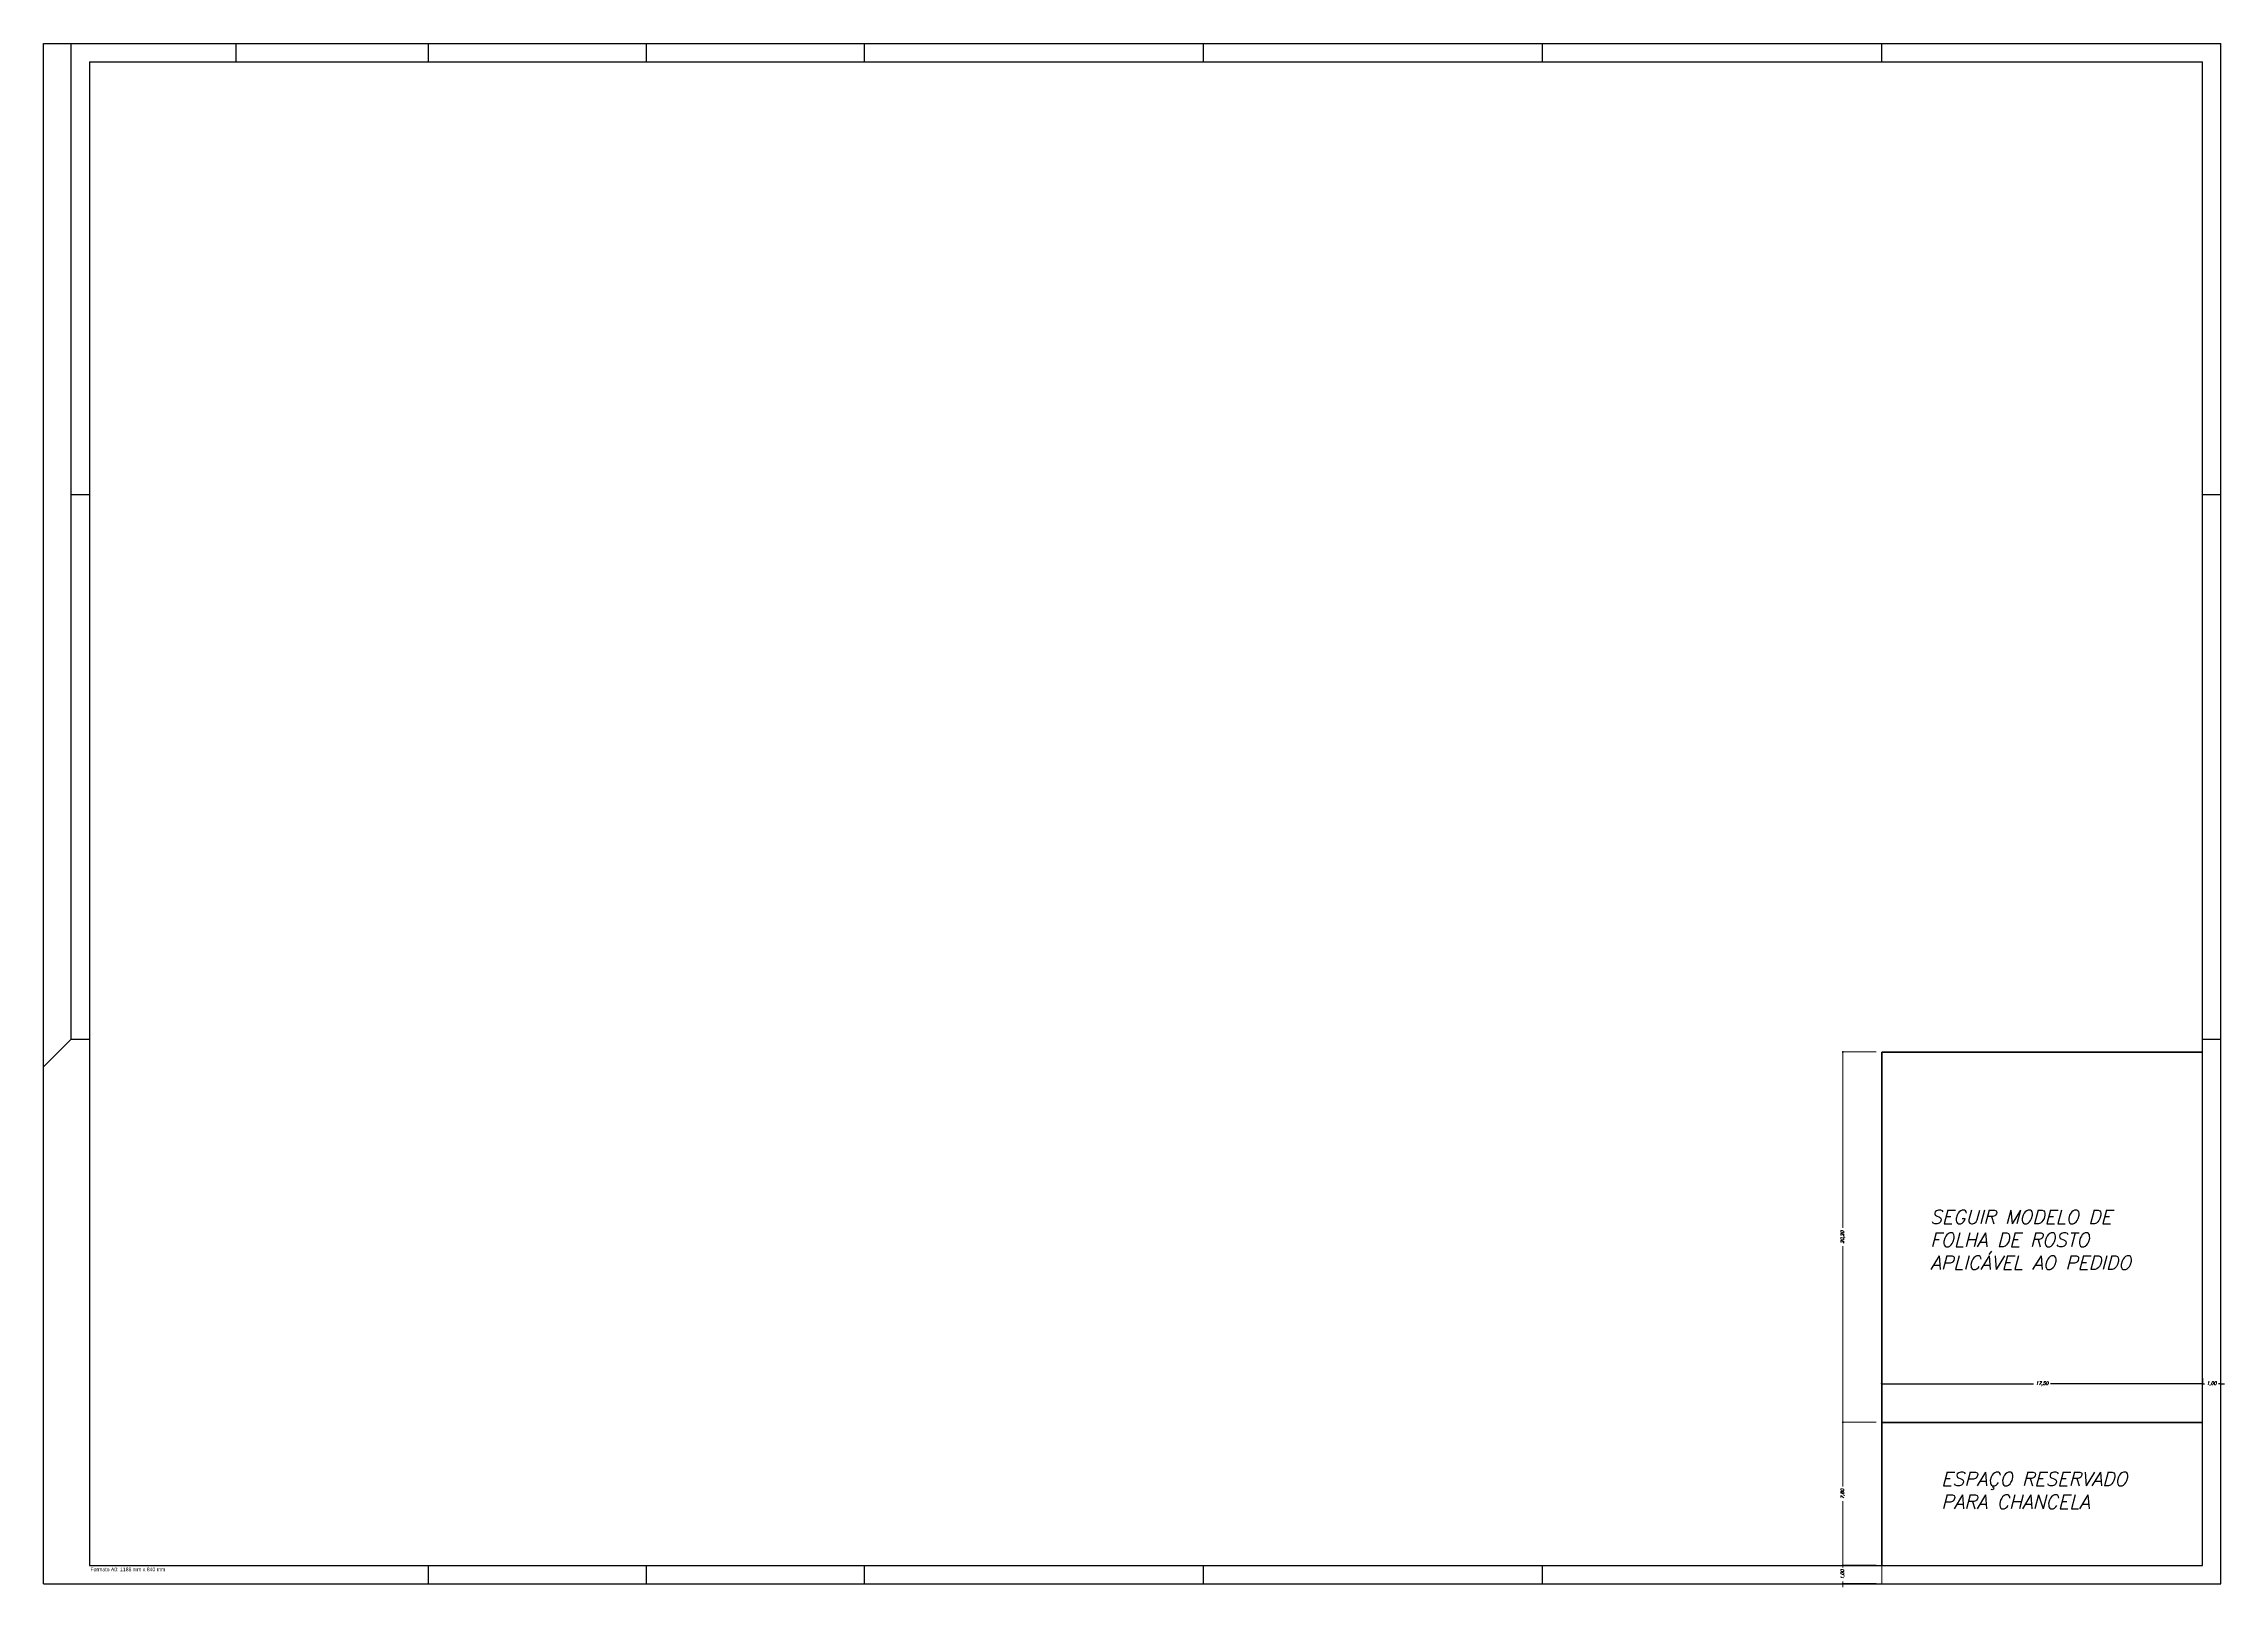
# Model space of a CAD drawing. Header units: millimetres. Extents: x -127 to 4076, y -110 to 475.
# Drawn here: x -126.8 to -7.8, y 35.8 to 120 of the extents above; entities that cross this region are included whole.
import ezdxf

# ---------------------------------------------------------------- set-up
doc = ezdxf.new("R2010")
doc.units = ezdxf.units.MM
for name, color, linetype in [('AR-AUX', 1, 'Continuous'), ('AR-COB', 1, 'Continuous'), ('AR-FLH', 9, 'Continuous'), ('AR-TXT1', 1, 'Continuous')]:
    doc.layers.add(name, color=color, linetype=linetype)
for name, color, linetype, lineweight in [('AUX1', 1, 'Continuous', 15), ('AUX4', 9, 'Continuous', 90), ('TXT3', 3, 'Continuous', 30)]:
    doc.layers.add(name, color=color, linetype=linetype, lineweight=lineweight)
doc.styles.add('Arial', font='arial.ttf')
doc.styles.add('ROMANS 2', font='romans.shx', dxfattribs={"oblique": 15})
doc.styles.add('Romans1', font='romans.shx', dxfattribs={"oblique": 15})
doc.dimstyles.new('1-100', dxfattribs={"dimtxt": 0.18, "dimasz": 0.1, "dimexe": 0.0225, "dimexo": 0.3, "dimgap": 0.125, "dimtad": 0, "dimzin": 1, "dimtxsty": 'Romans1', "dimblk": 'DOT', "dimcen": 0.1, "dimdle": 0.2, "dimclrd": 256, "dimclre": 256, "dimclrt": 256, "dimazin": 0, "dimtfac": 1, "dimtmove": 0, "dimatfit": 3, "dimldrblk": 'DOT', "dimfxl": 0.2, "dimlwd": -1, "dimlwe": -1, "dimarcsym": 0})

# ---------------------------------------------------------------- blocks, each defined once
blk = doc.blocks.new('_Dot')
at = {"layer": 'AR-COB', "color": 0, "lineweight": -2}
blk.add_line((-0.5, 0), (-1, 0), dxfattribs=at)
at = {"layer": 'AR-COB', "color": 0, "const_width": 0.5}
blk.add_lwpolyline([(-0.25, 0, 1), (0.25, 0, 1)], format="xyb", close=True, dxfattribs=at)
blk = doc.blocks.new('*D3')
at = {"layer": 'AR-AUX', "transparency": 16777216}
for p, q in [((-26.5, 45.03), (-26.5, 46.9)), ((-26.4, 46.88), (-18.22, 46.88)), ((-9.1, 46.88), (-17.28, 46.88)), ((-9, 45.03), (-9, 46.9))]:
    blk.add_line(p, q, dxfattribs=at)
at = {"layer": 'Defpoints', "color": 0, "transparency": 16777216}
for p in [(-9, 46.88), (-26.5, 44.73), (-9, 44.73)]:
    blk.add_point(p, dxfattribs=at)
at = {"layer": 'AR-AUX', "transparency": 16777216, "xscale": 0.1, "yscale": 0.1, "zscale": 0.1, "rotation": 180}
blk.add_blockref('_Dot', (-26.5, 46.88), dxfattribs=at)
at = {"layer": 'AR-AUX', "transparency": 16777216, "xscale": 0.1, "yscale": 0.1, "zscale": 0.1}
blk.add_blockref('_Dot', (-9, 46.88), dxfattribs=at)
at = {"layer": 'AR-AUX', "transparency": 16777216, "insert": (-17.75, 46.88), "char_height": 0.18, "attachment_point": 5, "style": 'Romans1'}
blk.add_mtext('17,50', dxfattribs=at)
blk = doc.blocks.new('*D4')
at = {"layer": 'AUX1', "transparency": 16777216}
for p, q in [((-26.8, 44.78), (-28.64, 44.78)), ((-28.62, 44.68), (-28.62, 41.27)), ((-28.62, 37.08), (-28.62, 40.48)), ((-26.8, 36.98), (-28.64, 36.98))]:
    blk.add_line(p, q, dxfattribs=at)
at = {"layer": 'Defpoints', "color": 0, "transparency": 16777216}
for p in [(-28.62, 44.78), (-26.5, 44.78), (-26.5, 36.98)]:
    blk.add_point(p, dxfattribs=at)
at = {"layer": 'AUX1', "transparency": 16777216, "xscale": 0.1, "yscale": 0.1, "zscale": 0.1}
for p, rotation in [((-28.62, 44.78), 90), ((-28.62, 36.98), 270)]:
    blk.add_blockref('_Dot', p, dxfattribs=dict(at, rotation=rotation))
at = {"layer": 'AUX1', "transparency": 16777216, "insert": (-28.62, 40.88), "char_height": 0.18, "attachment_point": 5, "rotation": 90, "style": 'Romans1'}
blk.add_mtext('7,80', dxfattribs=at)
blk = doc.blocks.new('*D5')
at = {"layer": 'AUX1', "transparency": 16777216}
for p, q in [((-26.8, 36.98), (-28.64, 36.98)), ((-28.62, 37.08), (-28.62, 37.18)), ((-28.62, 36.98), (-28.62, 36.86)), ((-26.8, 35.98), (-28.64, 35.98)), ((-28.62, 35.98), (-28.62, 36.09)), ((-28.62, 35.88), (-28.62, 35.78))]:
    blk.add_line(p, q, dxfattribs=at)
at = {"layer": 'Defpoints', "color": 0, "transparency": 16777216}
for p in [(-26.5, 36.98), (-28.62, 35.98), (-26.5, 35.98)]:
    blk.add_point(p, dxfattribs=at)
at = {"layer": 'AUX1', "transparency": 16777216, "xscale": 0.1, "yscale": 0.1, "zscale": 0.1}
for p, rotation in [((-28.62, 36.98), 270), ((-28.62, 35.98), 90)]:
    blk.add_blockref('_Dot', p, dxfattribs=dict(at, rotation=rotation))
at = {"layer": 'AUX1', "transparency": 16777216, "insert": (-28.62, 36.48), "char_height": 0.18, "attachment_point": 5, "rotation": 90, "style": 'Romans1'}
blk.add_mtext('1,00', dxfattribs=at)
blk = doc.blocks.new('*D1')
at = {"layer": 'AR-AUX', "transparency": 16777216}
for p, q in [((-9.1, 46.88), (-9.2, 46.88)), ((-9, 47.18), (-9, 46.9)), ((-9, 46.88), (-8.88, 46.88)), ((-8, 46.88), (-8.12, 46.88)), ((-8, 45.05), (-8, 46.9)), ((-7.9, 46.88), (-7.8, 46.88))]:
    blk.add_line(p, q, dxfattribs=at)
at = {"layer": 'Defpoints', "color": 0, "transparency": 16777216}
for p in [(-9, 46.88), (-8, 46.88), (-8, 44.75)]:
    blk.add_point(p, dxfattribs=at)
at = {"layer": 'AR-AUX', "transparency": 16777216, "xscale": 0.1, "yscale": 0.1, "zscale": 0.1}
blk.add_blockref('_Dot', (-9, 46.88), dxfattribs=at)
at = {"layer": 'AR-AUX', "transparency": 16777216, "xscale": 0.1, "yscale": 0.1, "zscale": 0.1, "rotation": 180}
blk.add_blockref('_Dot', (-8, 46.88), dxfattribs=at)
at = {"layer": 'AR-AUX', "transparency": 16777216, "insert": (-8.5, 46.88), "char_height": 0.18, "attachment_point": 5, "style": 'Romans1'}
blk.add_mtext('1,00', dxfattribs=at)
blk = doc.blocks.new('*D2')
at = {"layer": 'AUX1', "transparency": 16777216}
for p, q in [((-26.8, 64.98), (-28.64, 64.98)), ((-28.62, 64.88), (-28.62, 55.38)), ((-28.62, 44.88), (-28.62, 54.38)), ((-26.8, 44.78), (-28.64, 44.78))]:
    blk.add_line(p, q, dxfattribs=at)
at = {"layer": 'Defpoints', "color": 0, "transparency": 16777216}
for p in [(-28.62, 64.98), (-26.5, 64.98), (-26.5, 44.78)]:
    blk.add_point(p, dxfattribs=at)
at = {"layer": 'AUX1', "transparency": 16777216, "xscale": 0.1, "yscale": 0.1, "zscale": 0.1}
for p, rotation in [((-28.62, 64.98), 90), ((-28.62, 44.78), 270)]:
    blk.add_blockref('_Dot', p, dxfattribs=dict(at, rotation=rotation))
at = {"layer": 'AUX1', "transparency": 16777216, "insert": (-28.62, 54.88), "char_height": 0.18, "attachment_point": 5, "rotation": 90, "style": 'Romans1'}
blk.add_mtext('20,20', dxfattribs=at)

msp = doc.modelspace()

# ---------------------------------------------------------------- linework, layer by layer
at = {"layer": 'AR-AUX'}
for p, q in [((-126.799, 35.976), (-126.799, 119.976)), ((-126.799, 119.976), (-7.999, 119.976)), ((-125.299, 65.676), (-125.299, 119.976)), ((-116.299, 118.976), (-116.299, 119.976)), ((-105.799, 118.976), (-105.799, 119.976)), ((-93.899, 118.976), (-93.899, 119.976)), ((-81.999, 118.976), (-81.999, 119.976)), ((-63.499, 118.976), (-63.499, 119.976)), ((-44.999, 118.976), (-44.999, 119.976)), ((-26.499, 118.976), (-26.499, 119.976)), ((-7.999, 35.976), (-7.999, 119.976)), ((-125.299, 95.376), (-124.299, 95.376)), ((-8.999, 95.376), (-7.999, 95.376)), ((-126.799, 35.976), (-126.799, 65.976)), ((-125.299, 65.676), (-126.799, 64.176)), ((-125.299, 65.676), (-124.299, 65.676)), ((-8.999, 65.676), (-7.999, 65.676)), ((-105.799, 35.976), (-105.799, 36.976)), ((-93.899, 35.976), (-93.899, 36.976)), ((-81.999, 35.976), (-81.999, 36.976)), ((-63.499, 35.976), (-63.499, 36.976)), ((-44.999, 35.976), (-44.999, 36.976)), ((-126.799, 35.976), (-7.999, 35.976))]:
    msp.add_line(p, q, dxfattribs=at)
at = {"layer": 'AR-FLH'}
for p, q in [((-124.299, 118.976), (-124.299, 36.976)), ((-124.299, 118.976), (-8.999, 118.976)), ((-8.999, 36.976), (-8.999, 118.976)), ((-124.299, 36.976), (-8.999, 36.976))]:
    msp.add_line(p, q, dxfattribs=at)
at = {"layer": 'AUX1'}
msp.add_line((-26.499, 35.976), (-26.499, 36.976), dxfattribs=at)
at = {"layer": 'AUX4'}
for p, q in [((-26.499, 36.976), (-26.499, 64.976)), ((-26.499, 64.976), (-8.999, 64.976)), ((-26.499, 44.776), (-8.999, 44.776))]:
    msp.add_line(p, q, dxfattribs=at)

# ---------------------------------------------------------------- texts
at = {"layer": 'AR-TXT1', "style": 'Arial'}
msp.add_text('Formato A0: 1188 mm x 840 mm', height=0.2, dxfattribs=at).set_placement((-124.244, 36.657))
at = {"layer": 'TXT3', "char_height": 0.75, "width": 14.23796, "attachment_point": 1, "style": 'ROMANS 2'}
for s, insert in [('SEGUIR MODELO DE FOLHA DE ROSTO APLICÁVEL AO PEDIDO', (-23.856, 56.357)), ('ESPAÇO RESERVADO PARA CHANCELA', (-23.253, 42.067))]:
    msp.add_mtext(s, dxfattribs=dict(at, insert=insert))

# ---------------------------------------------------------------- dimensions: what is measured, and where the dimension line sits
at = {"layer": 'AR-AUX'}
dim = msp.add_linear_dim(base=(-8.999, 46.877), p1=(-26.499, 44.728), p2=(-8.999, 44.728), dimstyle='1-100', dxfattribs=at)
dim.commit()
dim.dimension.update_dxf_attribs({"geometry": '*D3', "text_midpoint": (-17.749, 46.877)})
dim = msp.add_linear_dim(base=(-7.999, 46.877), p1=(-8.999, 46.877), p2=(-7.999, 44.754), dimstyle='1-100', override={"dimtmove": 1}, dxfattribs=at)
dim.commit()
dim.dimension.update_dxf_attribs({"geometry": '*D1', "text_midpoint": (-8.499, 46.877)})
at = {"layer": 'AUX1'}
for base, p1, p2, picture, middle in [((-28.616, 64.976), (-26.499, 44.776), (-26.499, 64.976), '*D2', (-28.616, 54.876)), ((-28.616, 44.776), (-26.499, 36.976), (-26.499, 44.776), '*D4', (-28.616, 40.876)), ((-28.616, 35.976), (-26.499, 36.976), (-26.499, 35.976), '*D5', (-28.616, 36.476))]:
    dim = msp.add_linear_dim(base=base, p1=p1, p2=p2, angle=90, dimstyle='1-100', dxfattribs=at)
    dim.commit()
    dim.dimension.update_dxf_attribs({"geometry": picture, "text_midpoint": middle})

doc.saveas('drawing.dxf')
